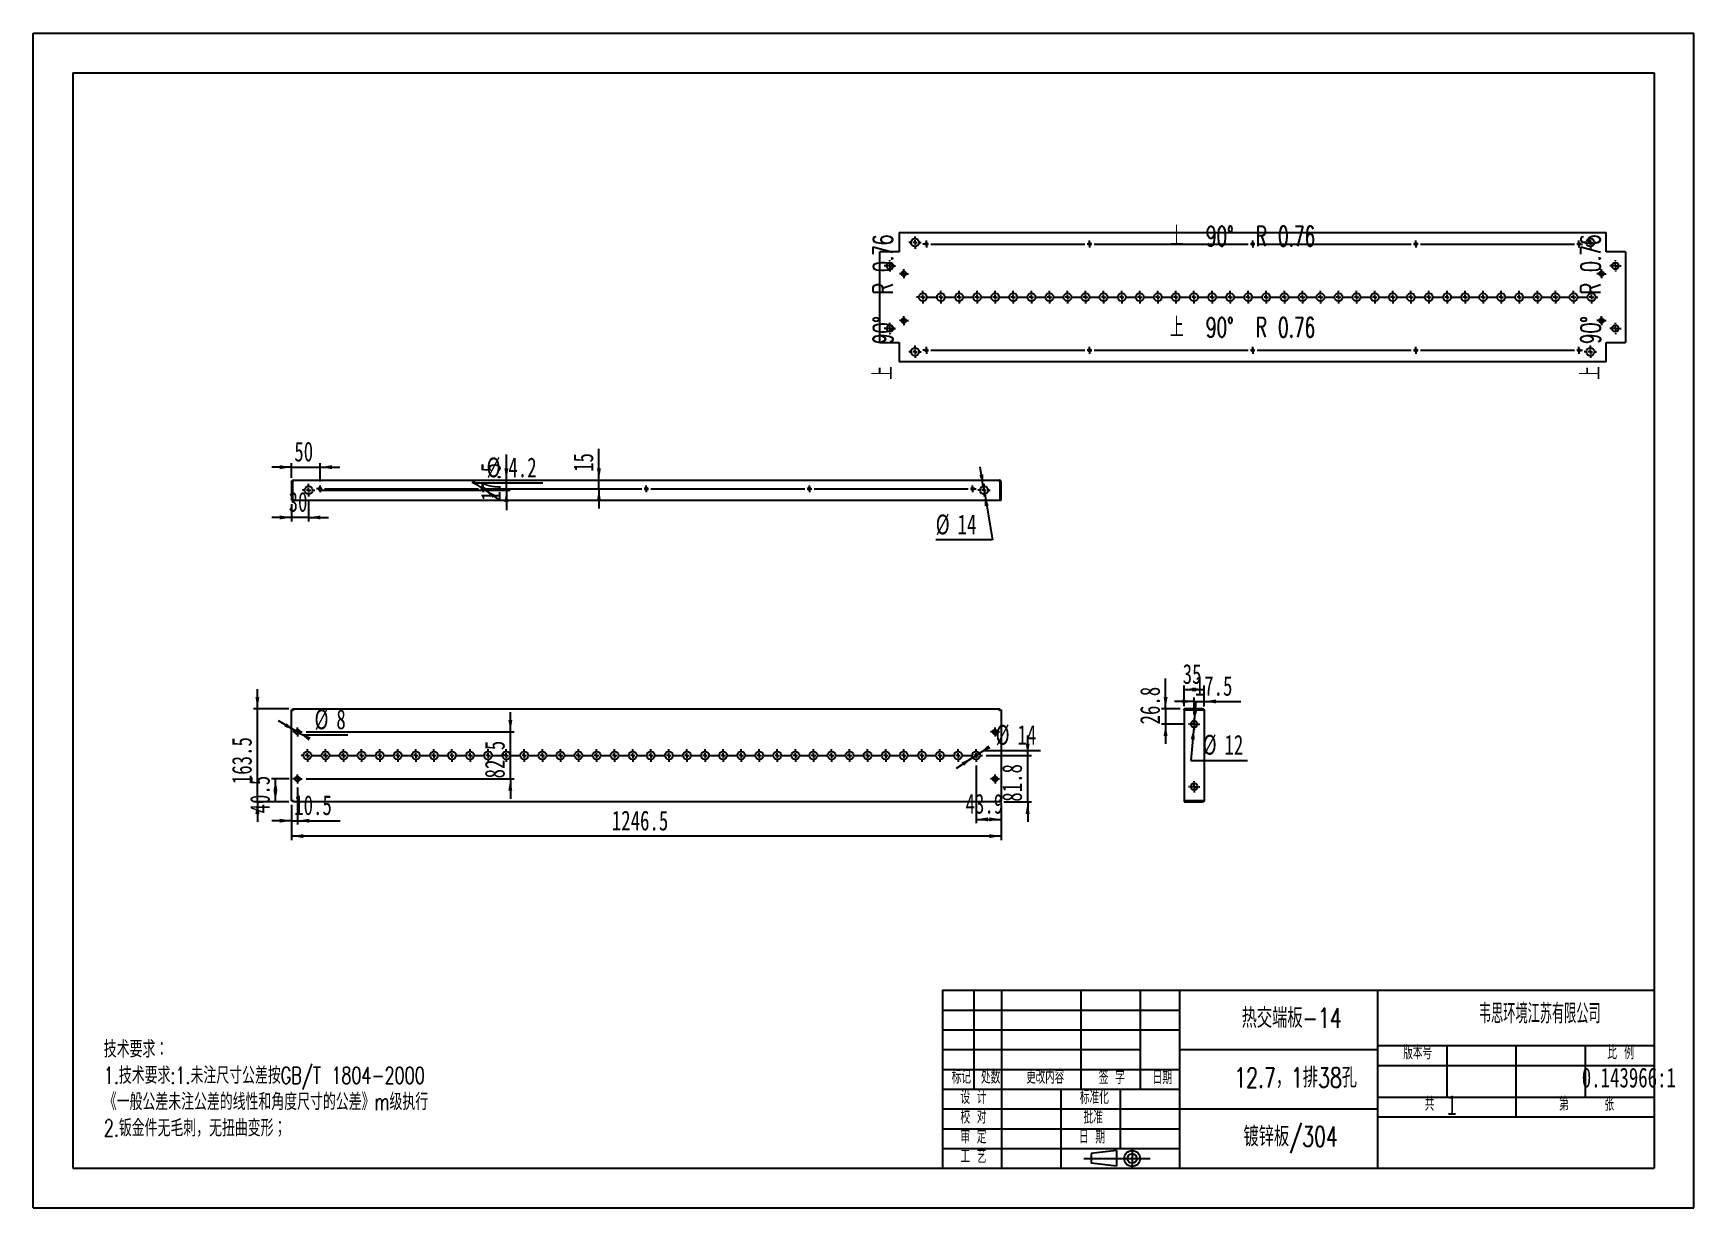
# Model space of a CAD drawing. Extents: x 0 to 2917, y 0 to 2063.
import ezdxf

# ---------------------------------------------------------------- set-up
doc = ezdxf.new("R2010")
doc.units = 0
doc.header["$LTSCALE"] = 6.946092
doc.layers.get('0').update_dxf_attribs({"linetype": 'CONTINUOUS'})
for name, color, linetype in [('粗实线', 7, 'CONTINUOUS'), ('细实线', 7, 'CONTINUOUS'), ('轮廓线层', 7, 'CONTINUOUS')]:
    doc.layers.add(name, color=color, linetype=linetype)
doc.styles.add('SLDTEXTSTYLE0', font='TXT', dxfattribs={"width": 0.7, "bigfont": 'bigfont'})
doc.styles.add('SLDTEXTSTYLE1', font='TXT', dxfattribs={"width": 0.56, "bigfont": 'bigfont'})
doc.styles.add('SLDTEXTSTYLE2', font='TXT', dxfattribs={"width": 0.49, "bigfont": 'bigfont'})
doc.styles.add('SLDTEXTSTYLE3', font='TXT', dxfattribs={"width": 0.54, "bigfont": 'bigfont'})
doc.styles.add('SLDTEXTSTYLE4', font='TXT', dxfattribs={"width": 0.63, "bigfont": 'bigfont'})
doc.styles.add('SLDTEXTSTYLE5', font='TXT', dxfattribs={"width": 0.586667, "bigfont": 'bigfont'})
doc.styles.add('SLDTEXTSTYLE6', font='TXT', dxfattribs={"width": 0.7})
doc.styles.add('SLDTEXTSTYLE7', font='TXT', dxfattribs={"width": 0.628571, "bigfont": 'bigfont'})
doc.dimstyles.new('SLDDIMSTYLE0', dxfattribs={"dimtxt": 34.730458, "dimasz": 20.838275, "dimexe": 0, "dimexo": 0.0625, "dimgap": 8.682615, "dimtad": 2, "dimdec": 1, "dimrnd": 1e-09, "dimzin": 12, "dimtxsty": 'SLDTEXTSTYLE6', "dimsah": 1, "dimcen": 0.09, "dimazin": 3, "dimtfac": 1, "dimtdec": 1, "dimtofl": 0, "dimtmove": 0, "dimatfit": 3, "dimtolj": 1, "dimtzin": 12})
doc.dimstyles.new('SLDDIMSTYLE1', dxfattribs={"dimtxt": 34.730458, "dimasz": 20.838275, "dimexe": 0, "dimexo": 0.0625, "dimgap": 8.682615, "dimtad": 2, "dimdec": 1, "dimrnd": 1e-09, "dimzin": 12, "dimtxsty": 'SLDTEXTSTYLE6', "dimsah": 1, "dimcen": 0.09, "dimazin": 3, "dimtfac": 1, "dimtdec": 1, "dimtmove": 0, "dimatfit": 3, "dimtolj": 1, "dimtzin": 12})
doc.dimstyles.new('SLDDIMSTYLE2', dxfattribs={"dimtxt": 34.730458, "dimasz": 20.838275, "dimexe": 0, "dimexo": 0.0625, "dimgap": 8.682615, "dimtad": 0, "dimtih": 1, "dimtoh": 1, "dimdec": 1, "dimrnd": 1e-09, "dimzin": 12, "dimtxsty": 'SLDTEXTSTYLE6', "dimsah": 1, "dimcen": 0, "dimazin": 3, "dimtfac": 1, "dimtdec": 1, "dimtmove": 0, "dimatfit": 3, "dimtolj": 1, "dimtzin": 12})

msp = doc.modelspace()

# ---------------------------------------------------------------- texts
at = {"color": 7, "linetype": 'CONTINUOUS', "char_height": 34.7305, "attachment_point": 2, "style": 'SLDTEXTSTYLE7'}
for insert in [(2124.74, 1723.89), (2124.74, 1563.81)]:
    msp.add_mtext('上  90°  R 0.76', dxfattribs=dict(at, insert=insert))
at = {"color": 7, "linetype": 'CONTINUOUS', "char_height": 34.7305, "attachment_point": 2, "rotation": 90, "style": 'SLDTEXTSTYLE7'}
for insert in [(1475.64, 1581.71), (2718.72, 1581.71)]:
    msp.add_mtext('上  90°  R 0.76', dxfattribs=dict(at, insert=insert))
at = {"layer": '细实线', "color": 7, "char_height": 34.73}
for s, insert, attachment_point, style in [('热交端板-14', (2210.94, 350.86), 2, 'SLDTEXTSTYLE0'), ('韦思环境江苏有限公司', (2646.84, 358.47), 2, 'SLDTEXTSTYLE1'), ('12.7，1排38孔', (2217.86, 246.05), 2, 'SLDTEXTSTYLE0'), ('0.143966:1', (2803.28, 246.05), 2, 'SLDTEXTSTYLE6'), ('1', (2484, 197.81), 1, 'SLDTEXTSTYLE6'), ('1', (2484, 197.81), 1, 'SLDTEXTSTYLE6'), ('镀锌板/304', (2209.1, 142.51), 2, 'SLDTEXTSTYLE0')]:
    msp.add_mtext(s, dxfattribs=dict(at, insert=insert, attachment_point=attachment_point, style=style))
at = {"layer": '细实线', "attachment_point": 2}
for s, insert, char_height, style in [('版本号', (2432.25, 285.09), 24.311, 'SLDTEXTSTYLE4'), ('比 例', (2788.89, 285.09), 24.311, 'SLDTEXTSTYLE5'), ('标记', (1630.57, 242.19), 24.311, 'SLDTEXTSTYLE1'), ('处数', (1681.98, 242.19), 24.311, 'SLDTEXTSTYLE1'), ('更改内容', (1777.94, 242.19), 24.311, 'SLDTEXTSTYLE2'), ('签 字', (1894.92, 241.44), 24.311, 'SLDTEXTSTYLE3'), ('日期', (1983.76, 241.44), 24.311, 'SLDTEXTSTYLE1'), ('设 计', (1651.81, 206.71), 24.311, 'SLDTEXTSTYLE3'), ('标准化', (1864.26, 206.71), 24.311, 'SLDTEXTSTYLE1'), ('共', (2453.09, 194.6), 24.31, 'SLDTEXTSTYLE4'), ('第', (2689.43, 194.6), 24.31, 'SLDTEXTSTYLE4'), ('张', (2768.97, 194.6), 24.31, 'SLDTEXTSTYLE4'), ('张', (2768.97, 194.6), 24.31, 'SLDTEXTSTYLE4'), ('校 对', (1651.81, 172.14), 24.311, 'SLDTEXTSTYLE3'), ('批准', (1862.2, 172.14), 24.311, 'SLDTEXTSTYLE1'), ('审 定', (1651.81, 137.25), 24.311, 'SLDTEXTSTYLE3'), ('日 期', (1860.19, 137.25), 24.311, 'SLDTEXTSTYLE3'), ('工 艺', (1651.81, 102.52), 24.311, 'SLDTEXTSTYLE3')]:
    msp.add_mtext(s, dxfattribs=dict(at, insert=insert, char_height=char_height, style=style))

# ---------------------------------------------------------------- blocks, each defined once
blk = doc.blocks.new('块6')
at = {"color": 7, "linetype": 'CONTINUOUS'}
for p, q in [((883.9, 1078.4), (828.4, 1071.5)), ((828.4, 1071.5), (828.4, 1050.6)), ((883.9, 1078.4), (883.9, 1043.7)), ((883.9, 1043.7), (828.4, 1050.6))]:
    blk.add_line(p, q, dxfattribs=at)
at = {"layer": '轮廓线层', "color": 7}
for p, q in [((812.6, 1060.8), (957.9, 1060.8)), ((918.4, 1081.4), (918.4, 1040.3))]:
    blk.add_line(p, q, dxfattribs=at)
for radius in [17.4, 10.4]:
    blk.add_circle((918.4, 1060.8), radius, dxfattribs=at)
blk = doc.blocks.new('SW_NOTE_0')
at = {"layer": '细实线', "color": 0, "attachment_point": 1, "style": 'SLDTEXTSTYLE0'}
for s, insert, char_height in [('技术要求：', (0, 37.9), 29.41), ('1.技术要求:1.未注尺寸公差按GB/T 1804-2000', (0, -8.2), 29.405), ('《一般公差未注公差的线性和角度尺寸的公差》m级执行', (0, -54.4), 29.405), ('2.钣金件无毛刺，无扭曲变形；', (0, -100.6), 29.405)]:
    blk.add_mtext(s, dxfattribs=dict(at, insert=insert, char_height=char_height))
blk = doc.blocks.new('_D')
at = {"layer": '细实线'}
for p, q in [((453.9, 707.8), (453.9, 645.8)), ((1700.4, 707.8), (1700.4, 645.8)), ((1700.4, 652.8), (453.9, 652.8))]:
    blk.add_line(p, q, dxfattribs=at)
for points in [[(453.9, 652.8), (474.7, 649.3), (474.7, 656.2)], [(1700.4, 652.8), (1679.6, 656.2), (1679.6, 649.3)]]:
    blk.add_solid(points, dxfattribs=at)
at = {"layer": '细实线', "insert": (1016.5, 697.5), "char_height": 34.73, "attachment_point": 1, "style": 'SLDTEXTSTYLE6'}
blk.add_mtext('1246.5', dxfattribs=at)
blk = doc.blocks.new('_D_1')
at = {"layer": '细实线'}
for p, q in [((393.9, 876.3), (393.9, 911)), ((448.9, 876.3), (386.9, 876.3)), ((393.9, 712.8), (393.9, 876.3)), ((448.9, 712.8), (386.9, 712.8)), ((393.9, 712.8), (393.9, 678))]:
    blk.add_line(p, q, dxfattribs=at)
for points in [[(393.9, 876.3), (397.4, 897.1), (390.4, 897.1)], [(393.9, 712.8), (390.4, 691.9), (397.4, 691.9)]]:
    blk.add_solid(points, dxfattribs=at)
at = {"layer": '细实线', "insert": (349.1, 744), "char_height": 34.73, "attachment_point": 1, "rotation": 90, "style": 'SLDTEXTSTYLE6'}
blk.add_mtext('163.5', dxfattribs=at)
blk = doc.blocks.new('_D_2')
at = {"layer": '细实线'}
for p, q in [((1656.5, 776.6), (1656.5, 675.3)), ((1700.4, 707.8), (1700.4, 675.3)), ((1656.5, 682.2), (1700.4, 682.2))]:
    blk.add_line(p, q, dxfattribs=at)
for points in [[(1656.5, 682.2), (1677.3, 678.7), (1677.3, 685.7)], [(1700.4, 682.2), (1679.6, 685.7), (1679.6, 678.7)]]:
    blk.add_solid(points, dxfattribs=at)
at = {"layer": '细实线', "insert": (1638, 727), "char_height": 34.73, "attachment_point": 1, "style": 'SLDTEXTSTYLE6'}
blk.add_mtext('43.9', dxfattribs=at)
blk = doc.blocks.new('_D_3')
at = {"layer": '细实线'}
for p, q in [((1747.1, 794.5), (1747.1, 829.3)), ((1674.4, 794.5), (1754, 794.5)), ((1747.1, 712.8), (1747.1, 794.5)), ((1705.4, 712.8), (1754, 712.8)), ((1747.1, 712.8), (1747.1, 678))]:
    blk.add_line(p, q, dxfattribs=at)
for points in [[(1747.1, 794.5), (1750.6, 815.4), (1743.6, 815.4)], [(1747.1, 712.8), (1743.6, 691.9), (1750.6, 691.9)]]:
    blk.add_solid(points, dxfattribs=at)
at = {"layer": '细实线', "insert": (1702.3, 713.2), "char_height": 34.73, "attachment_point": 1, "rotation": 90, "style": 'SLDTEXTSTYLE6'}
blk.add_mtext('81.8', dxfattribs=at)
blk = doc.blocks.new('_D_4')
at = {"layer": '细实线'}
for p, q in [((1650.6, 790.7), (1621.5, 771.8)), ((1650.6, 790.7), (1662.4, 798.3)), ((1662.4, 798.3), (1669.9, 803.3)), ((1669.9, 803.3), (1769.6, 803.3))]:
    blk.add_line(p, q, dxfattribs=at)
for points in [[(1650.6, 790.7), (1631.3, 782.2), (1635.1, 776.4)], [(1662.4, 798.3), (1681.7, 806.8), (1677.9, 812.6)]]:
    blk.add_solid(points, dxfattribs=at)
at = {"layer": '细实线', "char_height": 34.73, "attachment_point": 1, "style": 'SLDTEXTSTYLE6'}
for s, insert in [('%%c', (1690.8, 848)), ('14', (1729.2, 848))]:
    blk.add_mtext(s, dxfattribs=dict(at, insert=insert))
blk = doc.blocks.new('_D_5')
at = {"layer": '细实线'}
for p, q in [((838.3, 835.8), (838.3, 870.5)), ((479.3, 835.8), (845.2, 835.8)), ((838.3, 753.3), (838.3, 835.8)), ((479.3, 753.3), (845.2, 753.3)), ((838.3, 753.3), (838.3, 718.5))]:
    blk.add_line(p, q, dxfattribs=at)
for points in [[(838.3, 835.8), (841.7, 856.6), (834.8, 856.6)], [(838.3, 753.3), (834.8, 732.4), (841.7, 732.4)]]:
    blk.add_solid(points, dxfattribs=at)
at = {"layer": '细实线', "insert": (793.5, 754.1), "char_height": 34.73, "attachment_point": 1, "rotation": 90, "style": 'SLDTEXTSTYLE6'}
blk.add_mtext('82.5', dxfattribs=at)
blk = doc.blocks.new('_D_6')
at = {"layer": '细实线'}
for p, q in [((449.4, 753.3), (418.6, 753.3)), ((425.5, 712.8), (425.5, 753.3)), ((448.9, 712.8), (418.6, 712.8))]:
    blk.add_line(p, q, dxfattribs=at)
for points in [[(425.5, 753.3), (422.1, 732.4), (429, 732.4)], [(425.5, 712.8), (429, 733.6), (422.1, 733.6)]]:
    blk.add_solid(points, dxfattribs=at)
at = {"layer": '细实线', "insert": (380.8, 692.6), "char_height": 34.73, "attachment_point": 1, "rotation": 90, "style": 'SLDTEXTSTYLE6'}
blk.add_mtext('40.5', dxfattribs=at)
blk = doc.blocks.new('_D_7')
at = {"layer": '细实线'}
for p, q in [((464.4, 738.3), (464.4, 672.9)), ((453.9, 707.8), (453.9, 672.9)), ((453.9, 679.9), (419.2, 679.9)), ((453.9, 679.9), (464.4, 679.9)), ((464.4, 679.9), (539.3, 679.9))]:
    blk.add_line(p, q, dxfattribs=at)
for points in [[(453.9, 679.9), (433.1, 683.3), (433.1, 676.4)], [(464.4, 679.9), (485.2, 676.4), (485.2, 683.3)]]:
    blk.add_solid(points, dxfattribs=at)
at = {"layer": '细实线', "insert": (458.5, 724.6), "char_height": 34.73, "attachment_point": 1, "style": 'SLDTEXTSTYLE6'}
blk.add_mtext('10.5', dxfattribs=at)
blk = doc.blocks.new('_D_8')
at = {"layer": '细实线'}
for p, q in [((460.9, 837.8), (430.9, 855.2)), ((460.9, 837.8), (467.9, 833.8)), ((467.9, 833.8), (473.4, 830.5)), ((473.4, 830.5), (552.8, 830.5))]:
    blk.add_line(p, q, dxfattribs=at)
for points in [[(460.9, 837.8), (444.6, 851.2), (441.2, 845.2)], [(467.9, 833.8), (484.1, 820.3), (487.6, 826.3)]]:
    blk.add_solid(points, dxfattribs=at)
at = {"layer": '细实线', "attachment_point": 1, "style": 'SLDTEXTSTYLE6'}
for s, insert, char_height in [('%%c', (494.2, 875.3), 34.73), ('8', (532.6, 875.3), 34.7)]:
    blk.add_mtext(s, dxfattribs=dict(at, insert=insert, char_height=char_height))
blk = doc.blocks.new('SW_CENTERMARKSYMBOL_0')
at = {"layer": '细实线', "color": 0}
for p, q in [((-1151, 0), (-1154, 0)), ((-1143, 0), (-1147, 0)), ((-1143, 8), (-1143, 11)), ((-1143, 0), (-1143, 4)), ((-1143, 0), (-1143, -4)), ((-1143, 0), (-1139, 0)), ((-1135, 0), (-1119.25, 0)), ((-1111.25, 0), (-1115.25, 0)), ((-1111.25, 8), (-1111.25, 11)), ((-1111.25, 0), (-1111.25, 4)), ((-1111.25, 0), (-1111.25, -4)), ((-1111.25, 0), (-1107.25, 0)), ((-1103.25, 0), (-1087.5, 0)), ((-1079.5, 0), (-1083.5, 0)), ((-1079.5, 8), (-1079.5, 11)), ((-1079.5, 0), (-1079.5, 4)), ((-1079.5, 0), (-1079.5, -4)), ((-1079.5, 0), (-1075.5, 0)), ((-1071.5, 0), (-1055.75, 0)), ((-1047.75, 0), (-1051.75, 0)), ((-1047.75, 8), (-1047.75, 11)), ((-1047.75, 0), (-1047.75, 4)), ((-1047.75, 0), (-1047.75, -4)), ((-1047.75, 0), (-1043.75, 0)), ((-1039.75, 0), (-1024, 0)), ((-1016, 0), (-1020, 0)), ((-1016, 8), (-1016, 11)), ((-1016, 0), (-1016, 4)), ((-1016, 0), (-1016, -4)), ((-1016, 0), (-1012, 0)), ((-1008, 0), (-992.25, 0)), ((-984.25, 0), (-988.25, 0)), ((-984.25, 8), (-984.25, 11)), ((-984.25, 0), (-984.25, 4)), ((-984.25, 0), (-984.25, -4)), ((-984.25, 0), (-980.25, 0)), ((-976.25, 0), (-960.5, 0)), ((-952.5, 0), (-956.5, 0)), ((-952.5, 8), (-952.5, 11)), ((-952.5, 0), (-952.5, 4)), ((-952.5, 0), (-952.5, -4)), ((-952.5, 0), (-948.5, 0)), ((-944.5, 0), (-928.75, 0)), ((-920.75, 0), (-924.75, 0)), ((-920.75, 8), (-920.75, 11)), ((-920.75, 0), (-920.75, 4)), ((-920.75, 0), (-920.75, -4)), ((-920.75, 0), (-916.75, 0)), ((-912.75, 0), (-897, 0)), ((-889, 0), (-893, 0)), ((-889, 8), (-889, 11)), ((-889, 0), (-889, 4)), ((-889, 0), (-889, -4)), ((-889, 0), (-885, 0)), ((-881, 0), (-865.25, 0)), ((-857.25, 0), (-861.25, 0)), ((-857.25, 8), (-857.25, 11)), ((-857.25, 0), (-857.25, 4)), ((-857.25, 0), (-857.25, -4)), ((-857.25, 0), (-853.25, 0)), ((-849.25, 0), (-833.5, 0)), ((-825.5, 0), (-829.5, 0)), ((-825.5, 8), (-825.5, 11)), ((-825.5, 0), (-825.5, 4)), ((-825.5, 0), (-825.5, -4)), ((-825.5, 0), (-821.5, 0)), ((-817.5, 0), (-801.75, 0)), ((-793.75, 0), (-797.75, 0)), ((-793.75, 8), (-793.75, 11)), ((-793.75, 0), (-793.75, 4)), ((-793.75, 0), (-793.75, -4)), ((-793.75, 0), (-789.75, 0)), ((-785.75, 0), (-770, 0)), ((-762, 0), (-766, 0)), ((-762, 8), (-762, 11)), ((-762, 0), (-762, 4)), ((-762, 0), (-762, -4)), ((-762, 0), (-758, 0)), ((-754, 0), (-738.25, 0)), ((-730.25, 0), (-734.25, 0)), ((-730.25, 8), (-730.25, 11)), ((-730.25, 0), (-730.25, 4)), ((-730.25, 0), (-730.25, -4)), ((-730.25, 0), (-726.25, 0)), ((-722.25, 0), (-706.5, 0)), ((-698.5, 0), (-702.5, 0)), ((-698.5, 8), (-698.5, 11)), ((-698.5, 0), (-698.5, 4)), ((-698.5, 0), (-698.5, -4)), ((-698.5, 0), (-694.5, 0)), ((-690.5, 0), (-674.75, 0)), ((-666.75, 0), (-670.75, 0)), ((-666.75, 8), (-666.75, 11)), ((-666.75, 0), (-666.75, 4)), ((-666.75, 0), (-666.75, -4)), ((-666.75, 0), (-662.75, 0)), ((-658.75, 0), (-643, 0)), ((-635, 0), (-639, 0)), ((-635, 8), (-635, 11)), ((-635, 0), (-635, 4)), ((-635, 0), (-635, -4)), ((-635, 0), (-631, 0)), ((-627, 0), (-611.25, 0)), ((-603.25, 0), (-607.25, 0)), ((-603.25, 8), (-603.25, 11)), ((-603.25, 0), (-603.25, 4)), ((-603.25, 0), (-603.25, -4)), ((-603.25, 0), (-599.25, 0)), ((-595.25, 0), (-579.5, 0)), ((-571.5, 0), (-575.5, 0)), ((-571.5, 8), (-571.5, 11)), ((-571.5, 0), (-571.5, 4)), ((-571.5, 0), (-571.5, -4)), ((-571.5, 0), (-567.5, 0)), ((-563.5, 0), (-547.75, 0)), ((-539.75, 0), (-543.75, 0)), ((-539.75, 8), (-539.75, 11)), ((-539.75, 0), (-539.75, 4)), ((-539.75, 0), (-539.75, -4)), ((-539.75, 0), (-535.75, 0)), ((-531.75, 0), (-516, 0)), ((-508, 0), (-512, 0)), ((-508, 8), (-508, 11)), ((-508, 0), (-508, 4)), ((-508, 0), (-508, -4)), ((-508, 0), (-504, 0)), ((-500, 0), (-484.25, 0)), ((-476.25, 0), (-480.25, 0)), ((-476.25, 8), (-476.25, 11)), ((-476.25, 0), (-476.25, 4)), ((-476.25, 0), (-476.25, -4)), ((-476.25, 0), (-472.25, 0)), ((-468.25, 0), (-452.5, 0)), ((-444.5, 0), (-448.5, 0)), ((-444.5, 8), (-444.5, 11)), ((-444.5, 0), (-444.5, 4)), ((-444.5, 0), (-444.5, -4)), ((-444.5, 0), (-440.5, 0)), ((-436.5, 0), (-420.75, 0)), ((-412.75, 0), (-416.75, 0)), ((-412.75, 8), (-412.75, 11)), ((-412.75, 0), (-412.75, 4)), ((-412.75, 0), (-412.75, -4)), ((-412.75, 0), (-408.75, 0)), ((-404.75, 0), (-389, 0)), ((-381, 0), (-385, 0)), ((-381, 8), (-381, 11)), ((-381, 0), (-381, 4)), ((-381, 0), (-381, -4)), ((-381, 0), (-377, 0)), ((-373, 0), (-357.25, 0)), ((-349.25, 0), (-353.25, 0)), ((-349.25, 8), (-349.25, 11)), ((-349.25, 0), (-349.25, 4)), ((-349.25, 0), (-349.25, -4)), ((-349.25, 0), (-345.25, 0)), ((-341.25, 0), (-325.5, 0)), ((-317.5, 0), (-321.5, 0)), ((-317.5, 8), (-317.5, 11)), ((-317.5, 0), (-317.5, 4)), ((-317.5, 0), (-317.5, -4)), ((-317.5, 0), (-313.5, 0)), ((-309.5, 0), (-293.75, 0)), ((-285.75, 0), (-289.75, 0)), ((-285.75, 8), (-285.75, 11)), ((-285.75, 0), (-285.75, 4)), ((-285.75, 0), (-285.75, -4)), ((-285.75, 0), (-281.75, 0)), ((-277.75, 0), (-262, 0)), ((-254, 0), (-258, 0)), ((-254, 8), (-254, 11)), ((-254, 0), (-254, 4)), ((-254, 0), (-254, -4)), ((-254, 0), (-250, 0)), ((-246, 0), (-230.25, 0)), ((-222.25, 0), (-226.25, 0)), ((-222.25, 8), (-222.25, 11)), ((-222.25, 0), (-222.25, 4)), ((-222.25, 0), (-222.25, -4)), ((-222.25, 0), (-218.25, 0)), ((-214.25, 0), (-198.5, 0)), ((-190.5, 0), (-194.5, 0)), ((-190.5, 8), (-190.5, 11)), ((-190.5, 0), (-190.5, 4)), ((-190.5, 0), (-190.5, -4)), ((-190.5, 0), (-186.5, 0)), ((-182.5, 0), (-166.75, 0)), ((-158.75, 0), (-162.75, 0)), ((-158.75, 8), (-158.75, 11)), ((-158.75, 0), (-158.75, 4)), ((-158.75, 0), (-158.75, -4)), ((-158.75, 0), (-154.75, 0)), ((-150.75, 0), (-135, 0)), ((-127, 0), (-131, 0)), ((-127, 8), (-127, 11)), ((-127, 0), (-127, 4)), ((-127, 0), (-127, -4)), ((-127, 0), (-123, 0)), ((-119, 0), (-103.25, 0)), ((-95.25, 0), (-99.25, 0)), ((-95.25, 8), (-95.25, 11)), ((-95.25, 0), (-95.25, 4)), ((-95.25, 0), (-95.25, -4)), ((-95.25, 0), (-91.25, 0)), ((-87.25, 0), (-71.5, 0)), ((-63.5, 0), (-67.5, 0)), ((-63.5, 8), (-63.5, 11)), ((-63.5, 0), (-63.5, 4)), ((-63.5, 0), (-63.5, -4)), ((-63.5, 0), (-59.5, 0)), ((-55.5, 0), (-39.75, 0)), ((-31.75, 0), (-35.75, 0)), ((-31.75, 8), (-31.75, 11)), ((-31.75, 0), (-31.75, 4)), ((-31.75, 0), (-31.75, -4)), ((-31.75, 0), (-27.75, 0)), ((-23.75, 0), (-8, 0)), ((0, 0), (-4, 0)), ((0, 8), (0, 11)), ((0, 0), (0, 4)), ((0, 0), (0, -4)), ((0, 0), (4, 0)), ((8, 0), (23.75, 0)), ((31.75, 0), (27.75, 0)), ((31.75, 8), (31.75, 11)), ((31.75, 0), (31.75, 4)), ((31.75, 0), (31.75, -4)), ((31.75, 0), (35.75, 0)), ((39.75, 0), (42.75, 0)), ((-1143, -8), (-1143, -11)), ((-1111.25, -8), (-1111.25, -11)), ((-1079.5, -8), (-1079.5, -11)), ((-1047.75, -8), (-1047.75, -11)), ((-1016, -8), (-1016, -11)), ((-984.25, -8), (-984.25, -11)), ((-952.5, -8), (-952.5, -11)), ((-920.75, -8), (-920.75, -11)), ((-889, -8), (-889, -11)), ((-857.25, -8), (-857.25, -11)), ((-825.5, -8), (-825.5, -11)), ((-793.75, -8), (-793.75, -11)), ((-762, -8), (-762, -11)), ((-730.25, -8), (-730.25, -11)), ((-698.5, -8), (-698.5, -11)), ((-666.75, -8), (-666.75, -11)), ((-635, -8), (-635, -11)), ((-603.25, -8), (-603.25, -11)), ((-571.5, -8), (-571.5, -11)), ((-539.75, -8), (-539.75, -11)), ((-508, -8), (-508, -11)), ((-476.25, -8), (-476.25, -11)), ((-444.5, -8), (-444.5, -11)), ((-412.75, -8), (-412.75, -11)), ((-381, -8), (-381, -11)), ((-349.25, -8), (-349.25, -11)), ((-317.5, -8), (-317.5, -11)), ((-285.75, -8), (-285.75, -11)), ((-254, -8), (-254, -11)), ((-222.25, -8), (-222.25, -11)), ((-190.5, -8), (-190.5, -11)), ((-158.75, -8), (-158.75, -11)), ((-127, -8), (-127, -11)), ((-95.25, -8), (-95.25, -11)), ((-63.5, -8), (-63.5, -11)), ((-31.75, -8), (-31.75, -11)), ((0, -8), (0, -11)), ((31.75, -8), (31.75, -11))]:
    blk.add_line(p, q, dxfattribs=at)
blk = doc.blocks.new('SW_CENTERMARKSYMBOL_1')
at = {"layer": '细实线', "color": 0}
for p, q in [((-4, 0), (-8, 0)), ((0, 0), (-4, 0)), ((0, 4), (0, 8)), ((0, 0), (0, 4)), ((0, 0), (0, -4)), ((0, 0), (4, 0)), ((4, 0), (8, 0)), ((0, -4), (0, -8))]:
    blk.add_line(p, q, dxfattribs=at)
blk = doc.blocks.new('SW_CENTERMARKSYMBOL_2')
at = {"layer": '细实线', "color": 0}
for p, q in [((-4, 0), (-8, 0)), ((0, 0), (-4, 0)), ((0, 4), (0, 8)), ((0, 0), (0, 4)), ((0, 0), (0, -4)), ((0, 0), (4, 0)), ((4, 0), (8, 0)), ((0, -4), (0, -8))]:
    blk.add_line(p, q, dxfattribs=at)
blk = doc.blocks.new('SW_CENTERMARKSYMBOL_3')
at = {"layer": '细实线', "color": 0}
for p, q in [((-4, 0), (-8, 0)), ((0, 0), (-4, 0)), ((0, 4), (0, 8)), ((0, 0), (0, 4)), ((0, 0), (0, -4)), ((0, 0), (4, 0)), ((4, 0), (8, 0)), ((0, -4), (0, -8))]:
    blk.add_line(p, q, dxfattribs=at)
blk = doc.blocks.new('SW_CENTERMARKSYMBOL_4')
at = {"layer": '细实线', "color": 0}
for p, q in [((-4, 0), (-8, 0)), ((0, 0), (-4, 0)), ((0, 4), (0, 8)), ((0, 0), (0, 4)), ((0, 0), (0, -4)), ((0, 0), (4, 0)), ((4, 0), (8, 0)), ((0, -4), (0, -8))]:
    blk.add_line(p, q, dxfattribs=at)
blk = doc.blocks.new('_D_9')
at = {"layer": '细实线'}
for p, q in [((2022.1, 881.2), (2022.1, 917.2)), ((2022.1, 910.3), (2057.1, 910.3)), ((2057.1, 880.6), (2057.1, 917.2))]:
    blk.add_line(p, q, dxfattribs=at)
for points in [[(2022.1, 910.3), (2042.9, 906.8), (2042.9, 913.7)], [(2057.1, 910.3), (2036.3, 913.7), (2036.3, 906.8)]]:
    blk.add_solid(points, dxfattribs=at)
at = {"layer": '细实线', "insert": (2019.4, 955), "char_height": 34.73, "attachment_point": 1, "style": 'SLDTEXTSTYLE6'}
blk.add_mtext('35', dxfattribs=at)
blk = doc.blocks.new('_D_10')
at = {"layer": '细实线'}
for p, q in [((2039.6, 889.3), (2004.9, 889.3)), ((2039.6, 866.4), (2039.6, 896.3)), ((2039.6, 889.3), (2057.1, 889.3)), ((2057.1, 880.6), (2057.1, 896.3)), ((2057.1, 889.3), (2121.5, 889.3))]:
    blk.add_line(p, q, dxfattribs=at)
for points in [[(2039.6, 889.3), (2018.8, 892.8), (2018.8, 885.9)], [(2057.1, 889.3), (2077.9, 885.9), (2077.9, 892.8)]]:
    blk.add_solid(points, dxfattribs=at)
at = {"layer": '细实线', "insert": (2040.7, 934.1), "char_height": 34.73, "attachment_point": 1, "style": 'SLDTEXTSTYLE6'}
blk.add_mtext('17.5', dxfattribs=at)
blk = doc.blocks.new('_D_11')
at = {"layer": '细实线'}
for p, q in [((1989.4, 876.3), (1989.4, 929.8)), ((2015.2, 876.3), (1982.5, 876.3)), ((1989.4, 876.3), (1989.4, 849.5)), ((2022.7, 849.5), (1982.5, 849.5)), ((1989.4, 849.5), (1989.4, 814.7))]:
    blk.add_line(p, q, dxfattribs=at)
for points in [[(1989.4, 876.3), (1992.9, 897.1), (1985.9, 897.1)], [(1989.4, 849.5), (1985.9, 828.6), (1992.9, 828.6)]]:
    blk.add_solid(points, dxfattribs=at)
at = {"layer": '细实线', "insert": (1944.6, 848.9), "char_height": 34.73, "attachment_point": 1, "rotation": 90, "style": 'SLDTEXTSTYLE6'}
blk.add_mtext('26.8', dxfattribs=at)
blk = doc.blocks.new('_D_12')
at = {"layer": '细实线'}
for p, q in [((2040.2, 855.4), (2043.4, 890)), ((2040.2, 855.4), (2039, 843.5)), ((2039, 843.5), (2033.7, 785.8)), ((2033.7, 785.8), (2133.3, 785.8))]:
    blk.add_line(p, q, dxfattribs=at)
for points in [[(2040.2, 855.4), (2045.6, 875.9), (2038.6, 876.5)], [(2039, 843.5), (2033.7, 823.1), (2040.6, 822.4)]]:
    blk.add_solid(points, dxfattribs=at)
at = {"layer": '细实线', "char_height": 34.73, "attachment_point": 1, "style": 'SLDTEXTSTYLE6'}
for s, insert in [('%%c', (2054.5, 830.6)), ('12', (2092.9, 830.6))]:
    blk.add_mtext(s, dxfattribs=dict(at, insert=insert))
blk = doc.blocks.new('SW_CENTERMARKSYMBOL_5')
at = {"layer": '细实线', "color": 0}
for p, q in [((-8, 0), (-10, 0)), ((0, 0), (-4, 0)), ((0, 8), (0, 10)), ((0, 0), (0, 4)), ((0, 0), (0, -4)), ((0, 0), (4, 0)), ((8, 0), (10, 0)), ((0, -8), (0, -10))]:
    blk.add_line(p, q, dxfattribs=at)
blk = doc.blocks.new('SW_CENTERMARKSYMBOL_6')
at = {"layer": '细实线', "color": 0}
for p, q in [((-8, 0), (-10, 0)), ((0, 0), (-4, 0)), ((0, 8), (0, 10)), ((0, 0), (0, 4)), ((0, 0), (0, -4)), ((0, 0), (4, 0)), ((8, 0), (10, 0)), ((0, -8), (0, -10))]:
    blk.add_line(p, q, dxfattribs=at)
blk = doc.blocks.new('_D_13')
at = {"layer": '细实线'}
for p, q in [((453.9, 1300.8), (419.2, 1300.8)), ((453.9, 1282), (453.9, 1307.8)), ((453.9, 1300.8), (503.9, 1300.8)), ((503.9, 1275.8), (503.9, 1307.8)), ((503.9, 1300.8), (538.6, 1300.8))]:
    blk.add_line(p, q, dxfattribs=at)
for points in [[(453.9, 1300.8), (433.1, 1304.3), (433.1, 1297.3)], [(503.9, 1300.8), (524.7, 1297.3), (524.7, 1304.3)]]:
    blk.add_solid(points, dxfattribs=at)
at = {"layer": '细实线', "insert": (458.7, 1345.6), "char_height": 34.73, "attachment_point": 1, "style": 'SLDTEXTSTYLE6'}
blk.add_mtext('50', dxfattribs=at)
blk = doc.blocks.new('_D_14')
at = {"layer": '细实线'}
for p, q in [((453.9, 1235.8), (453.9, 1205.6)), ((483.9, 1242.3), (483.9, 1205.6)), ((453.9, 1212.5), (419.2, 1212.5)), ((483.9, 1212.5), (453.9, 1212.5)), ((483.9, 1212.5), (518.6, 1212.5))]:
    blk.add_line(p, q, dxfattribs=at)
for points in [[(453.9, 1212.5), (433.1, 1216), (433.1, 1209)], [(483.9, 1212.5), (504.7, 1209), (504.7, 1216)]]:
    blk.add_solid(points, dxfattribs=at)
at = {"layer": '细实线', "insert": (448.7, 1257.3), "char_height": 34.73, "attachment_point": 1, "style": 'SLDTEXTSTYLE6'}
blk.add_mtext('30', dxfattribs=at)
blk = doc.blocks.new('_D_15')
at = {"layer": '细实线'}
for p, q in [((993.9, 1277.8), (993.9, 1332.9)), ((791.4, 1262.8), (1000.8, 1262.8)), ((993.9, 1262.8), (993.9, 1277.8)), ((993.9, 1262.8), (993.9, 1228))]:
    blk.add_line(p, q, dxfattribs=at)
for points in [[(993.9, 1277.8), (997.3, 1298.6), (990.4, 1298.6)], [(993.9, 1262.8), (990.4, 1241.9), (997.3, 1241.9)]]:
    blk.add_solid(points, dxfattribs=at)
at = {"layer": '细实线', "insert": (949.1, 1292.5), "char_height": 34.73, "attachment_point": 1, "rotation": 90, "style": 'SLDTEXTSTYLE6'}
blk.add_mtext('15', dxfattribs=at)
blk = doc.blocks.new('_D_16')
at = {"layer": '细实线'}
for p, q in [((831.3, 1277.8), (831.3, 1322.8)), ((501.8, 1260.3), (838.2, 1260.3)), ((831.3, 1260.3), (831.3, 1277.8)), ((831.3, 1260.3), (831.3, 1225.5))]:
    blk.add_line(p, q, dxfattribs=at)
for points in [[(831.3, 1277.8), (834.7, 1298.6), (827.8, 1298.6)], [(831.3, 1260.3), (827.8, 1239.4), (834.7, 1239.4)]]:
    blk.add_solid(points, dxfattribs=at)
at = {"layer": '细实线', "insert": (786.5, 1242), "char_height": 34.73, "attachment_point": 1, "rotation": 90, "style": 'SLDTEXTSTYLE6'}
blk.add_mtext('17.5', dxfattribs=at)
blk = doc.blocks.new('_D_17')
at = {"layer": '细实线'}
for p, q in [((1669.2, 1267.2), (1663.4, 1301.4)), ((1669.2, 1267.2), (1671.6, 1253.4)), ((1671.6, 1253.4), (1685.1, 1172.9)), ((1685.1, 1172.9), (1585.5, 1172.9))]:
    blk.add_line(p, q, dxfattribs=at)
for points in [[(1669.2, 1267.2), (1669.2, 1288.3), (1662.3, 1287.1)], [(1671.6, 1253.4), (1671.6, 1232.2), (1678.4, 1233.4)]]:
    blk.add_solid(points, dxfattribs=at)
at = {"layer": '细实线', "char_height": 34.73, "attachment_point": 1, "style": 'SLDTEXTSTYLE6'}
for s, insert in [('%%c', (1585.5, 1217.6)), ('14', (1623.9, 1217.6))]:
    blk.add_mtext(s, dxfattribs=dict(at, insert=insert))
blk = doc.blocks.new('_D_18')
at = {"layer": '细实线'}
for p, q in [((788.8, 1263.9), (775.5, 1273.1)), ((775.5, 1273.1), (895.4, 1273.1)), ((792.2, 1261.6), (788.8, 1263.9)), ((792.2, 1261.6), (820.9, 1241.9))]:
    blk.add_line(p, q, dxfattribs=at)
for points in [[(788.8, 1263.9), (773.6, 1278.6), (769.6, 1272.9)], [(792.2, 1261.6), (807.5, 1246.9), (811.4, 1252.6)]]:
    blk.add_solid(points, dxfattribs=at)
at = {"layer": '细实线', "char_height": 34.73, "attachment_point": 1, "style": 'SLDTEXTSTYLE6'}
for s, insert in [('%%c', (796.4, 1317.8)), ('4.2', (834.8, 1317.8))]:
    blk.add_mtext(s, dxfattribs=dict(at, insert=insert))
blk = doc.blocks.new('SW_CENTERMARKSYMBOL_7')
at = {"layer": '细实线', "color": 0}
for p, q in [((-8, 0), (-11, 0)), ((0, 0), (-4, 0)), ((0, 8), (0, 11)), ((0, 0), (0, 4)), ((0, 0), (0, -4)), ((0, 0), (4, 0)), ((8, 0), (11, 0)), ((0, -8), (0, -11))]:
    blk.add_line(p, q, dxfattribs=at)
blk = doc.blocks.new('SW_CENTERMARKSYMBOL_8')
at = {"layer": '细实线', "color": 0}
for p, q in [((-8, 0), (-11, 0)), ((0, 0), (-4, 0)), ((0, 8), (0, 11)), ((0, 0), (0, 4)), ((0, 0), (0, -4)), ((0, 0), (4, 0)), ((8, 0), (11, 0)), ((0, -8), (0, -11))]:
    blk.add_line(p, q, dxfattribs=at)
blk = doc.blocks.new('SW_CENTERMARKSYMBOL_9')
at = {"layer": '细实线', "color": 0}
for p, q in [((-290.625, 0), (-292.725, 0)), ((-286.625, 0), (-290.625, 0)), ((-286.625, 4), (-286.625, 6.1)), ((-286.625, 0), (-286.625, 4)), ((-286.625, 0), (-286.625, -4)), ((-286.625, 0), (-282.625, 0)), ((-278.625, 0), (-8, 0)), ((0, 0), (-4, 0)), ((0, 4), (0, 6.1)), ((0, 0), (0, 4)), ((0, 0), (0, -4)), ((0, 0), (4, 0)), ((8, 0), (278.625, 0)), ((286.625, 0), (282.625, 0)), ((286.625, 4), (286.625, 6.1)), ((286.625, 0), (286.625, 4)), ((286.625, 0), (286.625, -4)), ((286.625, 0), (290.625, 0)), ((294.625, 0), (565.25, 0)), ((573.25, 0), (569.25, 0)), ((573.25, 4), (573.25, 6.1)), ((573.25, 0), (573.25, 4)), ((573.25, 0), (573.25, -4)), ((573.25, 0), (577.25, 0)), ((581.25, 0), (851.875, 0)), ((859.875, 0), (855.875, 0)), ((859.875, 4), (859.875, 6.1)), ((859.875, 0), (859.875, 4)), ((859.875, 0), (859.875, -4)), ((859.875, 0), (863.875, 0)), ((863.875, 0), (865.975, 0)), ((-286.625, -4), (-286.625, -6.1)), ((0, -4), (0, -6.1)), ((286.625, -4), (286.625, -6.1)), ((573.25, -4), (573.25, -6.1)), ((859.875, -4), (859.875, -6.1))]:
    blk.add_line(p, q, dxfattribs=at)
blk = doc.blocks.new('SW_CENTERMARKSYMBOL_10')
at = {"layer": '细实线', "color": 0}
for p, q in [((-39.75, 0), (-42.75, 0)), ((-31.75, 0), (-35.75, 0)), ((-31.75, 8), (-31.75, 11)), ((-31.75, 0), (-31.75, 4)), ((-31.75, 0), (-31.75, -4)), ((-31.75, 0), (-27.75, 0)), ((-23.75, 0), (-8, 0)), ((0, 0), (-4, 0)), ((0, 8), (0, 11)), ((0, 0), (0, 4)), ((0, 0), (0, -4)), ((0, 0), (4, 0)), ((8, 0), (23.75, 0)), ((31.75, 0), (27.75, 0)), ((31.75, 8), (31.75, 11)), ((31.75, 0), (31.75, 4)), ((31.75, 0), (31.75, -4)), ((31.75, 0), (35.75, 0)), ((39.75, 0), (55.5, 0)), ((63.5, 0), (59.5, 0)), ((63.5, 8), (63.5, 11)), ((63.5, 0), (63.5, 4)), ((63.5, 0), (63.5, -4)), ((63.5, 0), (67.5, 0)), ((71.5, 0), (87.25, 0)), ((95.25, 0), (91.25, 0)), ((95.25, 8), (95.25, 11)), ((95.25, 0), (95.25, 4)), ((95.25, 0), (95.25, -4)), ((95.25, 0), (99.25, 0)), ((103.25, 0), (119, 0)), ((127, 0), (123, 0)), ((127, 8), (127, 11)), ((127, 0), (127, 4)), ((127, 0), (127, -4)), ((127, 0), (131, 0)), ((135, 0), (150.75, 0)), ((158.75, 0), (154.75, 0)), ((158.75, 8), (158.75, 11)), ((158.75, 0), (158.75, 4)), ((158.75, 0), (158.75, -4)), ((158.75, 0), (162.75, 0)), ((166.75, 0), (182.5, 0)), ((190.5, 0), (186.5, 0)), ((190.5, 8), (190.5, 11)), ((190.5, 0), (190.5, 4)), ((190.5, 0), (190.5, -4)), ((190.5, 0), (194.5, 0)), ((198.5, 0), (214.25, 0)), ((222.25, 0), (218.25, 0)), ((222.25, 8), (222.25, 11)), ((222.25, 0), (222.25, 4)), ((222.25, 0), (222.25, -4)), ((222.25, 0), (226.25, 0)), ((230.25, 0), (246, 0)), ((254, 0), (250, 0)), ((254, 8), (254, 11)), ((254, 0), (254, 4)), ((254, 0), (254, -4)), ((254, 0), (258, 0)), ((262, 0), (277.75, 0)), ((285.75, 0), (281.75, 0)), ((285.75, 8), (285.75, 11)), ((285.75, 0), (285.75, 4)), ((285.75, 0), (285.75, -4)), ((285.75, 0), (289.75, 0)), ((293.75, 0), (309.5, 0)), ((317.5, 0), (313.5, 0)), ((317.5, 8), (317.5, 11)), ((317.5, 0), (317.5, 4)), ((317.5, 0), (317.5, -4)), ((317.5, 0), (321.5, 0)), ((325.5, 0), (341.25, 0)), ((349.25, 0), (345.25, 0)), ((349.25, 8), (349.25, 11)), ((349.25, 0), (349.25, 4)), ((349.25, 0), (349.25, -4)), ((349.25, 0), (353.25, 0)), ((357.25, 0), (373, 0)), ((381, 0), (377, 0)), ((381, 8), (381, 11)), ((381, 0), (381, 4)), ((381, 0), (381, -4)), ((381, 0), (385, 0)), ((389, 0), (404.75, 0)), ((412.75, 0), (408.75, 0)), ((412.75, 8), (412.75, 11)), ((412.75, 0), (412.75, 4)), ((412.75, 0), (412.75, -4)), ((412.75, 0), (416.75, 0)), ((420.75, 0), (436.5, 0)), ((444.5, 0), (440.5, 0)), ((444.5, 8), (444.5, 11)), ((444.5, 0), (444.5, 4)), ((444.5, 0), (444.5, -4)), ((444.5, 0), (448.5, 0)), ((452.5, 0), (468.25, 0)), ((476.25, 0), (472.25, 0)), ((476.25, 8), (476.25, 11)), ((476.25, 0), (476.25, 4)), ((476.25, 0), (476.25, -4)), ((476.25, 0), (480.25, 0)), ((484.25, 0), (500, 0)), ((508, 0), (504, 0)), ((508, 8), (508, 11)), ((508, 0), (508, 4)), ((508, 0), (508, -4)), ((508, 0), (512, 0)), ((516, 0), (531.75, 0)), ((539.75, 0), (535.75, 0)), ((539.75, 8), (539.75, 11)), ((539.75, 0), (539.75, 4)), ((539.75, 0), (539.75, -4)), ((539.75, 0), (543.75, 0)), ((547.75, 0), (563.5, 0)), ((571.5, 0), (567.5, 0)), ((571.5, 8), (571.5, 11)), ((571.5, 0), (571.5, 4)), ((571.5, 0), (571.5, -4)), ((571.5, 0), (575.5, 0)), ((579.5, 0), (595.25, 0)), ((603.25, 0), (599.25, 0)), ((603.25, 8), (603.25, 11)), ((603.25, 0), (603.25, 4)), ((603.25, 0), (603.25, -4)), ((603.25, 0), (607.25, 0)), ((611.25, 0), (627, 0)), ((635, 0), (631, 0)), ((635, 8), (635, 11)), ((635, 0), (635, 4)), ((635, 0), (635, -4)), ((635, 0), (639, 0)), ((643, 0), (658.75, 0)), ((666.75, 0), (662.75, 0)), ((666.75, 8), (666.75, 11)), ((666.75, 0), (666.75, 4)), ((666.75, 0), (666.75, -4)), ((666.75, 0), (670.75, 0)), ((674.75, 0), (690.5, 0)), ((698.5, 0), (694.5, 0)), ((698.5, 8), (698.5, 11)), ((698.5, 0), (698.5, 4)), ((698.5, 0), (698.5, -4)), ((698.5, 0), (702.5, 0)), ((706.5, 0), (722.25, 0)), ((730.25, 0), (726.25, 0)), ((730.25, 8), (730.25, 11)), ((730.25, 0), (730.25, 4)), ((730.25, 0), (730.25, -4)), ((730.25, 0), (734.25, 0)), ((738.25, 0), (754, 0)), ((762, 0), (758, 0)), ((762, 8), (762, 11)), ((762, 0), (762, 4)), ((762, 0), (762, -4)), ((762, 0), (766, 0)), ((770, 0), (785.75, 0)), ((793.75, 0), (789.75, 0)), ((793.75, 8), (793.75, 11)), ((793.75, 0), (793.75, 4)), ((793.75, 0), (793.75, -4)), ((793.75, 0), (797.75, 0)), ((801.75, 0), (817.5, 0)), ((825.5, 0), (821.5, 0)), ((825.5, 8), (825.5, 11)), ((825.5, 0), (825.5, 4)), ((825.5, 0), (825.5, -4)), ((825.5, 0), (829.5, 0)), ((833.5, 0), (849.25, 0)), ((857.25, 0), (853.25, 0)), ((857.25, 8), (857.25, 11)), ((857.25, 0), (857.25, 4)), ((857.25, 0), (857.25, -4)), ((857.25, 0), (861.25, 0)), ((865.25, 0), (881, 0)), ((889, 0), (885, 0)), ((889, 8), (889, 11)), ((889, 0), (889, 4)), ((889, 0), (889, -4)), ((889, 0), (893, 0)), ((897, 0), (912.75, 0)), ((920.75, 0), (916.75, 0)), ((920.75, 8), (920.75, 11)), ((920.75, 0), (920.75, 4)), ((920.75, 0), (920.75, -4)), ((920.75, 0), (924.75, 0)), ((928.75, 0), (944.5, 0)), ((952.5, 0), (948.5, 0)), ((952.5, 8), (952.5, 11)), ((952.5, 0), (952.5, 4)), ((952.5, 0), (952.5, -4)), ((952.5, 0), (956.5, 0)), ((960.5, 0), (976.25, 0)), ((984.25, 0), (980.25, 0)), ((984.25, 8), (984.25, 11)), ((984.25, 0), (984.25, 4)), ((984.25, 0), (984.25, -4)), ((984.25, 0), (988.25, 0)), ((992.25, 0), (1008, 0)), ((1016, 0), (1012, 0)), ((1016, 8), (1016, 11)), ((1016, 0), (1016, 4)), ((1016, 0), (1016, -4)), ((1016, 0), (1020, 0)), ((1024, 0), (1039.75, 0)), ((1047.75, 0), (1043.75, 0)), ((1047.75, 8), (1047.75, 11)), ((1047.75, 0), (1047.75, 4)), ((1047.75, 0), (1047.75, -4)), ((1047.75, 0), (1051.75, 0)), ((1055.75, 0), (1071.5, 0)), ((1079.5, 0), (1075.5, 0)), ((1079.5, 8), (1079.5, 11)), ((1079.5, 0), (1079.5, 4)), ((1079.5, 0), (1079.5, -4)), ((1079.5, 0), (1083.5, 0)), ((1087.5, 0), (1103.25, 0)), ((1111.25, 0), (1107.25, 0)), ((1111.25, 8), (1111.25, 11)), ((1111.25, 0), (1111.25, 4)), ((1111.25, 0), (1111.25, -4)), ((1111.25, 0), (1115.25, 0)), ((1119.25, 0), (1135, 0)), ((1143, 0), (1139, 0)), ((1143, 8), (1143, 11)), ((1143, 0), (1143, 4)), ((1143, 0), (1143, -4)), ((1143, 0), (1147, 0)), ((1151, 0), (1154, 0)), ((-31.75, -8), (-31.75, -11)), ((0, -8), (0, -11)), ((31.75, -8), (31.75, -11)), ((63.5, -8), (63.5, -11)), ((95.25, -8), (95.25, -11)), ((127, -8), (127, -11)), ((158.75, -8), (158.75, -11)), ((190.5, -8), (190.5, -11)), ((222.25, -8), (222.25, -11)), ((254, -8), (254, -11)), ((285.75, -8), (285.75, -11)), ((317.5, -8), (317.5, -11)), ((349.25, -8), (349.25, -11)), ((381, -8), (381, -11)), ((412.75, -8), (412.75, -11)), ((444.5, -8), (444.5, -11)), ((476.25, -8), (476.25, -11)), ((508, -8), (508, -11)), ((539.75, -8), (539.75, -11)), ((571.5, -8), (571.5, -11)), ((603.25, -8), (603.25, -11)), ((635, -8), (635, -11)), ((666.75, -8), (666.75, -11)), ((698.5, -8), (698.5, -11)), ((730.25, -8), (730.25, -11)), ((762, -8), (762, -11)), ((793.75, -8), (793.75, -11)), ((825.5, -8), (825.5, -11)), ((857.25, -8), (857.25, -11)), ((889, -8), (889, -11)), ((920.75, -8), (920.75, -11)), ((952.5, -8), (952.5, -11)), ((984.25, -8), (984.25, -11)), ((1016, -8), (1016, -11)), ((1047.75, -8), (1047.75, -11)), ((1079.5, -8), (1079.5, -11)), ((1111.25, -8), (1111.25, -11)), ((1143, -8), (1143, -11))]:
    blk.add_line(p, q, dxfattribs=at)
blk = doc.blocks.new('SW_CENTERMARKSYMBOL_11')
at = {"layer": '细实线', "color": 0}
for p, q in [((-4, 0), (-8, 0)), ((0, 0), (-4, 0)), ((0, 4), (0, 8)), ((0, 0), (0, 4)), ((0, 0), (0, -4)), ((0, 0), (4, 0)), ((4, 0), (8, 0)), ((0, -4), (0, -8))]:
    blk.add_line(p, q, dxfattribs=at)
blk = doc.blocks.new('SW_CENTERMARKSYMBOL_12')
at = {"layer": '细实线', "color": 0}
for p, q in [((-4, 0), (-8, 0)), ((0, 0), (-4, 0)), ((0, 4), (0, 8)), ((0, 0), (0, 4)), ((0, 0), (0, -4)), ((0, 0), (4, 0)), ((4, 0), (8, 0)), ((0, -4), (0, -8))]:
    blk.add_line(p, q, dxfattribs=at)
blk = doc.blocks.new('SW_CENTERMARKSYMBOL_13')
at = {"layer": '细实线', "color": 0}
for p, q in [((-4, 0), (-8, 0)), ((0, 0), (-4, 0)), ((0, 4), (0, 8)), ((0, 0), (0, 4)), ((0, 0), (0, -4)), ((0, 0), (4, 0)), ((4, 0), (8, 0)), ((0, -4), (0, -8))]:
    blk.add_line(p, q, dxfattribs=at)
blk = doc.blocks.new('SW_CENTERMARKSYMBOL_14')
at = {"layer": '细实线', "color": 0}
for p, q in [((-4, 0), (-8, 0)), ((0, 0), (-4, 0)), ((0, 4), (0, 8)), ((0, 0), (0, 4)), ((0, 0), (0, -4)), ((0, 0), (4, 0)), ((4, 0), (8, 0)), ((0, -4), (0, -8))]:
    blk.add_line(p, q, dxfattribs=at)
blk = doc.blocks.new('SW_CENTERMARKSYMBOL_15')
at = {"layer": '细实线', "color": 0}
for p, q in [((-8, 0), (-10, 0)), ((0, 0), (-4, 0)), ((0, 8), (0, 10)), ((0, 0), (0, 4)), ((0, 0), (0, -4)), ((0, 0), (4, 0)), ((8, 0), (10, 0)), ((0, -8), (0, -10))]:
    blk.add_line(p, q, dxfattribs=at)
blk = doc.blocks.new('SW_CENTERMARKSYMBOL_16')
at = {"layer": '细实线', "color": 0}
for p, q in [((-8, 0), (-10, 0)), ((0, 0), (-4, 0)), ((0, 8), (0, 10)), ((0, 0), (0, 4)), ((0, 0), (0, -4)), ((0, 0), (4, 0)), ((8, 0), (10, 0)), ((0, -8), (0, -10))]:
    blk.add_line(p, q, dxfattribs=at)
blk = doc.blocks.new('SW_CENTERMARKSYMBOL_17')
at = {"layer": '细实线', "color": 0}
for p, q in [((-8, 0), (-11, 0)), ((0, 0), (-4, 0)), ((0, 8), (0, 11)), ((0, 0), (0, 4)), ((0, 0), (0, -4)), ((0, 0), (4, 0)), ((8, 0), (11, 0)), ((0, -8), (0, -11))]:
    blk.add_line(p, q, dxfattribs=at)
blk = doc.blocks.new('SW_CENTERMARKSYMBOL_18')
at = {"layer": '细实线', "color": 0}
for p, q in [((-8, 0), (-11, 0)), ((0, 0), (-4, 0)), ((0, 8), (0, 11)), ((0, 0), (0, 4)), ((0, 0), (0, -4)), ((0, 0), (4, 0)), ((8, 0), (11, 0)), ((0, -8), (0, -11))]:
    blk.add_line(p, q, dxfattribs=at)
blk = doc.blocks.new('SW_CENTERMARKSYMBOL_19')
at = {"layer": '细实线', "color": 0}
for p, q in [((-863.875, 0), (-865.975, 0)), ((-859.875, 0), (-863.875, 0)), ((-859.875, 4), (-859.875, 6.1)), ((-859.875, 0), (-859.875, 4)), ((-859.875, 0), (-859.875, -4)), ((-859.875, 0), (-855.875, 0)), ((-851.875, 0), (-581.25, 0)), ((-573.25, 0), (-577.25, 0)), ((-573.25, 4), (-573.25, 6.1)), ((-573.25, 0), (-573.25, 4)), ((-573.25, 0), (-573.25, -4)), ((-573.25, 0), (-569.25, 0)), ((-565.25, 0), (-294.625, 0)), ((-286.625, 0), (-290.625, 0)), ((-286.625, 4), (-286.625, 6.1)), ((-286.625, 0), (-286.625, 4)), ((-286.625, 0), (-286.625, -4)), ((-286.625, 0), (-282.625, 0)), ((-278.625, 0), (-8, 0)), ((0, 0), (-4, 0)), ((0, 4), (0, 6.1)), ((0, 0), (0, 4)), ((0, 0), (0, -4)), ((0, 0), (4, 0)), ((8, 0), (278.625, 0)), ((286.625, 0), (282.625, 0)), ((286.625, 4), (286.625, 6.1)), ((286.625, 0), (286.625, 4)), ((286.625, 0), (286.625, -4)), ((286.625, 0), (290.625, 0)), ((290.625, 0), (292.725, 0)), ((-859.875, -4), (-859.875, -6.1)), ((-573.25, -4), (-573.25, -6.1)), ((-286.625, -4), (-286.625, -6.1)), ((0, -4), (0, -6.1)), ((286.625, -4), (286.625, -6.1))]:
    blk.add_line(p, q, dxfattribs=at)
blk = doc.blocks.new('SW_CENTERMARKSYMBOL_20')
at = {"layer": '细实线', "color": 0}
for p, q in [((-8, 0), (-10, 0)), ((0, 0), (-4, 0)), ((0, 8), (0, 10)), ((0, 0), (0, 4)), ((0, 0), (0, -4)), ((0, 0), (4, 0)), ((8, 0), (10, 0)), ((0, -8), (0, -10))]:
    blk.add_line(p, q, dxfattribs=at)
blk = doc.blocks.new('SW_CENTERMARKSYMBOL_21')
at = {"layer": '细实线', "color": 0}
for p, q in [((-8, 0), (-10, 0)), ((0, 0), (-4, 0)), ((0, 8), (0, 10)), ((0, 0), (0, 4)), ((0, 0), (0, -4)), ((0, 0), (4, 0)), ((8, 0), (10, 0)), ((0, -8), (0, -10))]:
    blk.add_line(p, q, dxfattribs=at)
blk = doc.blocks.new('SW_CENTERMARKSYMBOL_22')
at = {"layer": '细实线', "color": 0}
for p, q in [((-8, 0), (-11, 0)), ((0, 0), (-4, 0)), ((0, 8), (0, 11)), ((0, 0), (0, 4)), ((0, 0), (0, -4)), ((0, 0), (4, 0)), ((8, 0), (11, 0)), ((0, -8), (0, -11))]:
    blk.add_line(p, q, dxfattribs=at)
blk = doc.blocks.new('SW_CENTERMARKSYMBOL_23')
at = {"layer": '细实线', "color": 0}
for p, q in [((-8, 0), (-11, 0)), ((0, 0), (-4, 0)), ((0, 8), (0, 11)), ((0, 0), (0, 4)), ((0, 0), (0, -4)), ((0, 0), (4, 0)), ((8, 0), (11, 0)), ((0, -8), (0, -11))]:
    blk.add_line(p, q, dxfattribs=at)
blk = doc.blocks.new('SW_CENTERMARKSYMBOL_24')
at = {"layer": '细实线', "color": 0}
for p, q in [((-863.875, 0), (-865.975, 0)), ((-859.875, 0), (-863.875, 0)), ((-859.875, 4), (-859.875, 6.1)), ((-859.875, 0), (-859.875, 4)), ((-859.875, 0), (-859.875, -4)), ((-859.875, 0), (-855.875, 0)), ((-851.875, 0), (-581.25, 0)), ((-573.25, 0), (-577.25, 0)), ((-573.25, 4), (-573.25, 6.1)), ((-573.25, 0), (-573.25, 4)), ((-573.25, 0), (-573.25, -4)), ((-573.25, 0), (-569.25, 0)), ((-565.25, 0), (-294.625, 0)), ((-286.625, 0), (-290.625, 0)), ((-286.625, 4), (-286.625, 6.1)), ((-286.625, 0), (-286.625, 4)), ((-286.625, 0), (-286.625, -4)), ((-286.625, 0), (-282.625, 0)), ((-278.625, 0), (-8, 0)), ((0, 0), (-4, 0)), ((0, 4), (0, 6.1)), ((0, 0), (0, 4)), ((0, 0), (0, -4)), ((0, 0), (4, 0)), ((8, 0), (278.625, 0)), ((286.625, 0), (282.625, 0)), ((286.625, 4), (286.625, 6.1)), ((286.625, 0), (286.625, 4)), ((286.625, 0), (286.625, -4)), ((286.625, 0), (290.625, 0)), ((290.625, 0), (292.725, 0)), ((-859.875, -4), (-859.875, -6.1)), ((-573.25, -4), (-573.25, -6.1)), ((-286.625, -4), (-286.625, -6.1)), ((0, -4), (0, -6.1)), ((286.625, -4), (286.625, -6.1))]:
    blk.add_line(p, q, dxfattribs=at)

# ---------------------------------------------------------------- dimensions: what is measured, and where the dimension line sits
at = {"layer": '细实线'}
for base, p1, p2, dimstyle, picture, middle in [((503.89, 1300.8), (453.89, 1275.1), (503.89, 1268.86), 'SLDDIMSTYLE1', '_D_13', (478.89, 1300.8)), ((453.89, 1212.52), (483.89, 1249.26), (453.89, 1242.76), 'SLDDIMSTYLE1', '_D_14', (468.89, 1212.52)), ((2057.11, 889.34), (2039.61, 859.47), (2057.11, 873.61), 'SLDDIMSTYLE1', '_D_10', (2081.11, 889.34)), ((2057.11, 910.27), (2022.11, 874.3), (2057.11, 873.61), 'SLDDIMSTYLE0', '_D_9', (2039.61, 910.27)), ((1700.39, 682.22), (1656.49, 783.52), (1700.39, 714.74), 'SLDDIMSTYLE0', '_D_2', (1678.44, 682.22)), ((464.39, 679.87), (453.89, 714.74), (464.39, 745.27), 'SLDDIMSTYLE1', '_D_7', (498.88, 679.87)), ((453.89, 652.77), (1700.39, 714.74), (453.89, 714.74), 'SLDDIMSTYLE0', '_D', (1077.14, 652.77))]:
    dim = msp.add_linear_dim(base=base, p1=p1, p2=p2, dimstyle=dimstyle, dxfattribs=at)
    dim.commit()
    dim.dimension.update_dxf_attribs({"geometry": picture, "text_midpoint": middle, "dimtype": 160})
for base, p1, p2, dimstyle, picture, middle in [((993.87, 1277.76), (784.41, 1262.76), (456.55, 1277.76), 'SLDDIMSTYLE1', '_D_15', (993.87, 1312.69)), ((831.28, 1277.76), (494.89, 1260.26), (456.55, 1277.76), 'SLDDIMSTYLE1', '_D_16', (831.28, 1282.38)), ((1989.41, 849.47), (2022.11, 876.27), (2029.61, 849.47), 'SLDDIMSTYLE1', '_D_11', (1989.41, 889.34)), ((393.89, 876.27), (455.86, 712.77), (455.86, 876.27), 'SLDDIMSTYLE1', '_D_1', (393.89, 794.52)), ((838.27, 835.77), (472.39, 753.27), (472.39, 835.77), 'SLDDIMSTYLE1', '_D_5', (838.27, 794.52)), ((1747.07740282, 794.52178271), (1698.41918679, 712.77178271), (1667.48989747, 794.52178271), 'SLDDIMSTYLE1', '_D_3', (1747.07740282, 753.64678271)), ((425.52, 753.27), (455.86, 712.77), (456.39, 753.27), 'SLDDIMSTYLE0', '_D_6', (425.52, 733.02))]:
    dim = msp.add_linear_dim(base=base, p1=p1, p2=p2, angle=90, dimstyle=dimstyle, dxfattribs=at)
    dim.commit()
    dim.dimension.update_dxf_attribs({"geometry": picture, "text_midpoint": middle, "dimtype": 160})
for p1, p2, picture, middle in [((788.78, 1263.95), (792.25, 1261.57), '_D_18', (845.88, 1296.74)), ((1671.55, 1253.35), (1669.23, 1267.16), '_D_17', (1624.88, 1196.54)), ((467.85, 833.77), (460.93, 837.78), '_D_8', (523.54, 854.23)), ((2039.05, 843.5), (2040.16, 855.45), '_D_12', (2093.91, 809.49)), ((1662.36, 798.34), (1650.62, 790.7), '_D_4', (1730.18, 826.95))]:
    dim = msp.add_diameter_dim_2p(p1=p1, p2=p2, dimstyle='SLDDIMSTYLE2', dxfattribs=at)
    dim.commit()
    dim.dimension.update_dxf_attribs({"geometry": picture, "text_midpoint": middle, "dimtype": 163})

# ---------------------------------------------------------------- linework, layer by layer
at = {"color": 7, "linetype": 'CONTINUOUS'}
for p, q in [((1521.14, 1712.72), (1521.14, 1679.17)), ((1521.14, 1712.72), (2763.69, 1712.72)), ((2763.69, 1679.17), (2763.69, 1712.72)), ((1487.58, 1519.61), (1487.58, 1679.17)), ((1521.14, 1679.17), (1487.58, 1679.17)), ((2797.24, 1679.17), (2763.69, 1679.17)), ((2797.24, 1679.17), (2797.24, 1519.61)), ((1487.58, 1519.61), (1521.14, 1519.61)), ((1521.14, 1519.61), (1521.14, 1486.06)), ((2763.69, 1519.61), (2797.24, 1519.61)), ((2763.69, 1486.06), (2763.69, 1519.61)), ((2763.69, 1486.06), (1521.14, 1486.06)), ((453.89, 1275.1), (453.89, 1242.76)), ((455.79, 1275.1), (453.89, 1275.1)), ((455.79, 1275.1), (455.79, 1242.76)), ((455.86, 1242.76), (455.86, 1275.1)), ((456.55, 1277.76), (1697.73, 1277.76)), ((1698.42, 1275.1), (1698.42, 1242.76)), ((1698.49, 1275.1), (1700.39, 1275.1)), ((1698.49, 1242.76), (1698.49, 1275.1)), ((1700.39, 1242.76), (1700.39, 1275.1)), ((455.79, 1242.76), (453.89, 1242.76)), ((455.86, 1242.76), (1698.42, 1242.76)), ((1698.49, 1242.76), (1700.39, 1242.76)), ((455.86, 874.37), (455.86, 876.27)), ((455.86, 876.27), (1698.42, 876.27)), ((1698.42, 874.37), (1698.42, 876.27)), ((2022.11, 874.37), (2022.11, 876.27)), ((2054.45, 876.27), (2022.11, 876.27)), ((2054.45, 874.37), (2054.45, 876.27)), ((455.79, 874.3), (453.89, 874.3)), ((453.89, 714.74), (453.89, 874.3)), ((1698.49, 874.3), (1700.39, 874.3)), ((1700.39, 874.3), (1700.39, 714.74)), ((2054.45, 874.37), (2022.11, 874.37)), ((2022.11, 874.3), (2022.11, 714.74)), ((2022.11, 874.3), (2054.45, 874.3)), ((2057.11, 873.61), (2057.11, 715.43)), ((455.79, 714.74), (453.89, 714.74)), ((455.86, 714.67), (455.86, 712.77)), ((1698.42, 712.77), (455.86, 712.77)), ((1698.42, 714.67), (1698.42, 712.77)), ((1698.49, 714.74), (1700.39, 714.74)), ((2054.45, 714.74), (2022.11, 714.74)), ((2022.11, 714.67), (2054.45, 714.67)), ((2022.11, 714.67), (2022.11, 712.77)), ((2022.11, 712.77), (2054.45, 712.77)), ((2054.45, 714.67), (2054.45, 712.77))]:
    msp.add_line(p, q, dxfattribs=at)
for centre, radius in [((1549.16, 1695.22), 7), ((1569.16, 1692.72), 2.1), ((1855.79, 1692.72), 2.1), ((2142.41, 1692.72), 2.1), ((2429.04, 1692.72), 2.1), ((2715.66, 1692.72), 2.1), ((2735.66, 1695.22), 7), ((1505.08, 1654.34), 6), ((1529.66, 1640.64), 4), ((2755.16, 1640.64), 4), ((2779.74, 1654.34), 6), ((1563.06, 1599.39), 7), ((1594.81, 1599.39), 7), ((1626.56, 1599.39), 7), ((1658.31, 1599.39), 7), ((1690.06, 1599.39), 7), ((1721.81, 1599.39), 7), ((1753.56, 1599.39), 7), ((1785.31, 1599.39), 7), ((1817.06, 1599.39), 7), ((1848.81, 1599.39), 7), ((1880.56, 1599.39), 7), ((1912.31, 1599.39), 7), ((1944.06, 1599.39), 7), ((1975.81, 1599.39), 7), ((2007.56, 1599.39), 7), ((2039.31, 1599.39), 7), ((2071.06, 1599.39), 7), ((2102.81, 1599.39), 7), ((2134.56, 1599.39), 7), ((2166.31, 1599.39), 7), ((2198.06, 1599.39), 7), ((2229.81, 1599.39), 7), ((2261.56, 1599.39), 7), ((2293.31, 1599.39), 7), ((2325.06, 1599.39), 7), ((2356.81, 1599.39), 7), ((2388.56, 1599.39), 7), ((2420.31, 1599.39), 7), ((2452.06, 1599.39), 7), ((2483.81, 1599.39), 7), ((2515.56, 1599.39), 7), ((2547.31, 1599.39), 7), ((2579.06, 1599.39), 7), ((2610.81, 1599.39), 7), ((2642.56, 1599.39), 7), ((2674.31, 1599.39), 7), ((2706.06, 1599.39), 7), ((2737.81, 1599.39), 7), ((1505.08, 1544.44), 6), ((1529.66, 1558.14), 4), ((2755.16, 1558.14), 4), ((2779.74, 1544.44), 6), ((1549.16, 1503.56), 7), ((1569.16, 1506.06), 2.1), ((1855.79, 1506.06), 2.1), ((2142.41, 1506.06), 2.1), ((2429.04, 1506.06), 2.1), ((2715.66, 1506.06), 2.1), ((2735.66, 1503.56), 7), ((483.89, 1260.26), 7), ((503.89, 1262.76), 2.1), ((790.51, 1262.76), 2.1), ((1077.14, 1262.76), 2.1), ((1363.76, 1262.76), 2.1), ((1650.39, 1262.76), 2.1), ((1670.39, 1260.26), 7), ((2039.61, 849.47), 6), ((464.39, 835.77), 4), ((1689.89, 835.77), 4), ((481.74, 794.52), 7), ((513.49, 794.52), 7), ((545.24, 794.52), 7), ((576.99, 794.52), 7), ((608.74, 794.52), 7), ((640.49, 794.52), 7), ((672.24, 794.52), 7), ((703.99, 794.52), 7), ((735.74, 794.52), 7), ((767.49, 794.52), 7), ((799.24, 794.52), 7), ((830.99, 794.52), 7), ((862.74, 794.52), 7), ((894.49, 794.52), 7), ((926.24, 794.52), 7), ((957.99, 794.52), 7), ((989.74, 794.52), 7), ((1021.49, 794.52), 7), ((1053.24, 794.52), 7), ((1084.99, 794.52), 7), ((1116.74, 794.52), 7), ((1148.49, 794.52), 7), ((1180.24, 794.52), 7), ((1211.99, 794.52), 7), ((1243.74, 794.52), 7), ((1275.49, 794.52), 7), ((1307.24, 794.52), 7), ((1338.99, 794.52), 7), ((1370.74, 794.52), 7), ((1402.49, 794.52), 7), ((1434.24, 794.52), 7), ((1465.99, 794.52), 7), ((1497.74, 794.52), 7), ((1529.49, 794.52), 7), ((1561.24, 794.52), 7), ((1592.99, 794.52), 7), ((1624.74, 794.52), 7), ((1656.49, 794.52), 7), ((464.39, 753.27), 4), ((1689.89, 753.27), 4), ((2039.61, 739.57), 6)]:
    msp.add_circle(centre, radius, dxfattribs=at)
for points, knots in [([(453.89, 1275.1), (453.89, 1275.44), (453.96, 1275.79), (454.23, 1276.44), (454.42, 1276.73), (454.92, 1277.22), (455.21, 1277.42), (455.85, 1277.69), (456.2, 1277.76), (456.55, 1277.76)], [0, 0, 0, 0, 0.25, 0.25, 0.5, 0.5, 0.75, 0.75, 1, 1, 1, 1]), ([(455.79, 1275.1), (455.8, 1275.2), (455.81, 1275.35), (455.9, 1275.47), (455.93, 1275.51)], [0, 0, 0, 0, 0.6645413, 1, 1, 1, 1]), ([(456.55, 1277.76), (456.49, 1277.76), (456.44, 1277.69), (456.32, 1277.42), (456.26, 1277.22), (456.15, 1276.73), (456.09, 1276.44), (455.98, 1275.79), (455.92, 1275.44), (455.86, 1275.1)], [0, 0, 0, 0, 0.25, 0.25, 0.5, 0.5, 0.75, 0.75, 1, 1, 1, 1]), ([(1697.73, 1277.76), (1697.79, 1277.76), (1697.84, 1277.69), (1697.96, 1277.42), (1698.02, 1277.22), (1698.13, 1276.73), (1698.19, 1276.44), (1698.3, 1275.79), (1698.36, 1275.44), (1698.42, 1275.1)], [0, 0, 0, 0, 0.25, 0.25, 0.5, 0.5, 0.75, 0.75, 1, 1, 1, 1]), ([(1700.39, 1275.1), (1700.39, 1275.44), (1700.32, 1275.79), (1700.05, 1276.44), (1699.86, 1276.73), (1699.36, 1277.22), (1699.07, 1277.42), (1698.43, 1277.69), (1698.08, 1277.76), (1697.73, 1277.76)], [0, 0, 0, 0, 0.25, 0.25, 0.5, 0.5, 0.75, 0.75, 1, 1, 1, 1]), ([(1698.49, 1275.1), (1698.48, 1275.2), (1698.47, 1275.35), (1698.38, 1275.47), (1698.35, 1275.51)], [0, 0, 0, 0, 0.6645413, 1, 1, 1, 1]), ([(455.86, 876.27), (455.92, 876.27), (455.98, 876.2), (456.09, 875.94), (456.15, 875.74), (456.26, 875.25), (456.32, 874.95), (456.44, 874.31), (456.49, 873.96), (456.55, 873.61)], [0, 0, 0, 0, 0.25, 0.25, 0.5, 0.5, 0.75, 0.75, 1, 1, 1, 1]), ([(1697.73, 873.61), (1697.79, 873.96), (1697.84, 874.31), (1697.96, 874.95), (1698.02, 875.25), (1698.13, 875.74), (1698.19, 875.94), (1698.3, 876.2), (1698.36, 876.27), (1698.42, 876.27)], [0, 0, 0, 0, 0.25, 0.25, 0.5, 0.5, 0.75, 0.75, 1, 1, 1, 1]), ([(2054.45, 876.27), (2054.8, 876.27), (2055.14, 876.2), (2055.79, 875.94), (2056.08, 875.74), (2056.57, 875.25), (2056.77, 874.95), (2057.04, 874.31), (2057.11, 873.96), (2057.11, 873.61)], [0, 0, 0, 0, 0.25, 0.25, 0.5, 0.5, 0.75, 0.75, 1, 1, 1, 1]), ([(456.55, 873.61), (456.2, 873.67), (455.85, 873.73), (455.21, 873.84), (454.92, 873.9), (454.42, 874.01), (454.23, 874.07), (453.96, 874.19), (453.89, 874.24), (453.89, 874.3)], [0, 0, 0, 0, 0.25, 0.25, 0.5, 0.5, 0.75, 0.75, 1, 1, 1, 1]), ([(456.55, 873.61), (456.45, 873.67), (456.35, 873.73), (456.17, 873.84), (456.08, 873.9), (455.94, 874.01), (455.89, 874.07), (455.81, 874.19), (455.79, 874.24), (455.79, 874.3)], [0, 0, 0, 0, 0.25, 0.25, 0.5, 0.5, 0.75, 0.75, 1, 1, 1, 1]), ([(455.86, 874.37), (455.92, 874.37), (455.98, 874.35), (456.09, 874.28), (456.15, 874.22), (456.26, 874.08), (456.32, 873.99), (456.44, 873.81), (456.49, 873.71), (456.55, 873.61)], [0, 0, 0, 0, 0.25, 0.25, 0.5, 0.5, 0.75, 0.75, 1, 1, 1, 1]), ([(1697.73, 873.61), (1697.79, 873.71), (1697.84, 873.81), (1697.96, 873.99), (1698.02, 874.08), (1698.13, 874.22), (1698.19, 874.28), (1698.3, 874.35), (1698.36, 874.37), (1698.42, 874.37)], [0, 0, 0, 0, 0.25, 0.25, 0.5, 0.5, 0.75, 0.75, 1, 1, 1, 1]), ([(1700.39, 874.3), (1700.39, 874.24), (1700.32, 874.19), (1700.05, 874.07), (1699.86, 874.01), (1699.36, 873.9), (1699.07, 873.84), (1698.43, 873.73), (1698.08, 873.67), (1697.73, 873.61)], [0, 0, 0, 0, 0.25, 0.25, 0.5, 0.5, 0.75, 0.75, 1, 1, 1, 1]), ([(1698.49, 874.3), (1698.49, 874.24), (1698.47, 874.19), (1698.39, 874.07), (1698.34, 874.01), (1698.2, 873.9), (1698.11, 873.84), (1697.93, 873.73), (1697.83, 873.67), (1697.73, 873.61)], [0, 0, 0, 0, 0.25, 0.25, 0.5, 0.5, 0.75, 0.75, 1, 1, 1, 1]), ([(2054.45, 874.37), (2054.55, 874.36), (2054.7, 874.35), (2054.82, 874.26), (2054.86, 874.23)], [0, 0, 0, 0, 0.6645413, 1, 1, 1, 1]), ([(2057.11, 873.61), (2057.11, 873.67), (2057.04, 873.73), (2056.77, 873.84), (2056.57, 873.9), (2056.08, 874.01), (2055.79, 874.07), (2055.14, 874.19), (2054.8, 874.24), (2054.45, 874.3)], [0, 0, 0, 0, 0.25, 0.25, 0.5, 0.5, 0.75, 0.75, 1, 1, 1, 1]), ([(453.89, 714.74), (453.89, 714.8), (453.96, 714.86), (454.23, 714.97), (454.42, 715.03), (454.92, 715.14), (455.21, 715.2), (455.85, 715.32), (456.2, 715.37), (456.55, 715.43)], [0, 0, 0, 0, 0.25, 0.25, 0.5, 0.5, 0.75, 0.75, 1, 1, 1, 1]), ([(455.79, 714.74), (455.79, 714.8), (455.81, 714.86), (455.89, 714.97), (455.94, 715.03), (456.08, 715.14), (456.17, 715.2), (456.35, 715.32), (456.45, 715.37), (456.55, 715.43)], [0, 0, 0, 0, 0.25, 0.25, 0.5, 0.5, 0.75, 0.75, 1, 1, 1, 1]), ([(456.55, 715.43), (456.49, 715.08), (456.44, 714.74), (456.32, 714.09), (456.26, 713.8), (456.15, 713.3), (456.09, 713.11), (455.98, 712.84), (455.92, 712.77), (455.86, 712.77)], [0, 0, 0, 0, 0.25, 0.25, 0.5, 0.5, 0.75, 0.75, 1, 1, 1, 1]), ([(456.55, 715.43), (456.49, 715.33), (456.44, 715.23), (456.32, 715.05), (456.26, 714.96), (456.15, 714.82), (456.09, 714.77), (455.98, 714.69), (455.92, 714.67), (455.86, 714.67)], [0, 0, 0, 0, 0.25, 0.25, 0.5, 0.5, 0.75, 0.75, 1, 1, 1, 1]), ([(1700.39, 714.74), (1700.39, 714.8), (1700.32, 714.86), (1700.05, 714.97), (1699.86, 715.03), (1699.36, 715.14), (1699.07, 715.2), (1698.43, 715.32), (1698.08, 715.37), (1697.73, 715.43)], [0, 0, 0, 0, 0.25, 0.25, 0.5, 0.5, 0.75, 0.75, 1, 1, 1, 1]), ([(1698.49, 714.74), (1698.49, 714.86), (1698.41, 714.97), (1698.13, 715.2), (1697.93, 715.32), (1697.73, 715.43)], [0, 0, 0, 0, 0.5, 0.5, 1, 1, 1, 1]), ([(1697.73, 715.43), (1697.79, 715.08), (1697.84, 714.74), (1697.96, 714.09), (1698.02, 713.8), (1698.13, 713.3), (1698.19, 713.11), (1698.3, 712.84), (1698.36, 712.77), (1698.42, 712.77)], [0, 0, 0, 0, 0.25, 0.25, 0.5, 0.5, 0.75, 0.75, 1, 1, 1, 1]), ([(1697.73, 715.43), (1697.84, 715.23), (1697.96, 715.04), (1698.19, 714.75), (1698.3, 714.67), (1698.42, 714.67)], [0, 0, 0, 0, 0.5, 0.5, 1, 1, 1, 1]), ([(2054.45, 714.74), (2054.8, 714.8), (2055.14, 714.86), (2055.79, 714.97), (2056.08, 715.03), (2056.57, 715.14), (2056.77, 715.2), (2057.04, 715.32), (2057.11, 715.37), (2057.11, 715.43)], [0, 0, 0, 0, 0.25, 0.25, 0.5, 0.5, 0.75, 0.75, 1, 1, 1, 1]), ([(2057.11, 715.43), (2057.11, 715.08), (2057.04, 714.74), (2056.77, 714.09), (2056.57, 713.8), (2056.08, 713.3), (2055.79, 713.11), (2055.14, 712.84), (2054.8, 712.77), (2054.45, 712.77)], [0, 0, 0, 0, 0.25, 0.25, 0.5, 0.5, 0.75, 0.75, 1, 1, 1, 1]), ([(2054.86, 714.81), (2054.82, 714.78), (2054.7, 714.69), (2054.55, 714.68), (2054.45, 714.67)], [0, 0, 0, 0, 0.3354587, 1, 1, 1, 1])]:
    msp.add_open_spline(points, degree=3, knots=knots, dxfattribs=at)
at = {"layer": '粗实线'}
for p, q in [((69.46, 1993.53), (2847.9, 1993.53)), ((69.46, 1993.53), (69.46, 69.46)), ((2847.9, 1993.53), (2847.9, 69.46)), ((2014.37, 277.84), (2361.67, 277.84)), ((2014.37, 173.65), (2361.67, 173.65)), ((69.46, 69.46), (2847.9, 69.46))]:
    msp.add_line(p, q, dxfattribs=at)
at = {"layer": '粗实线', "color": 7}
for p, q in [((1597.6, 382.04), (2847.9, 382.04)), ((1597.6, 382.04), (1597.6, 69.46)), ((1653.17, 208.38), (1653.17, 382.04)), ((1701.79, 69.46), (1701.79, 382.04)), ((1840.71, 382.04), (1840.71, 208.38)), ((1944.91, 382.04), (1944.91, 208.38)), ((2014.37, 69.46), (2014.37, 382.04)), ((2361.67, 382.04), (2361.67, 69.46)), ((2847.9, 382.04), (2847.9, 69.46)), ((2361.67, 284.79), (2847.9, 284.79)), ((2483.23, 284.79), (2483.23, 194.49)), ((2604.78, 284.79), (2604.78, 194.49)), ((2726.34, 284.79), (2726.34, 194.49)), ((2361.67, 250.06), (2847.9, 250.06)), ((1597.6, 208.38), (2014.37, 208.38)), ((1805.98, 69.46), (1805.98, 208.38)), ((1910.18, 104.19), (1910.18, 208.38)), ((2361.67, 194.49), (2847.9, 194.49)), ((2604.78, 194.49), (2604.78, 159.76)), ((2361.67, 159.76), (2847.9, 159.76)), ((1597.6, 69.46), (2014.37, 69.46)), ((2014.37, 69.46), (2847.9, 69.46))]:
    msp.add_line(p, q, dxfattribs=at)
at = {"layer": '细实线'}
for p, q in [((0, 0), (0, 2062.99)), ((0, 2062.99), (2917.36, 2062.99)), ((2917.36, 0), (2917.36, 2062.99)), ((1597.6, 277.84), (1944.91, 277.84)), ((1597.6, 173.65), (1910.18, 173.65)), ((1910.18, 173.65), (2014.37, 173.65)), ((0, 0), (2917.36, 0))]:
    msp.add_line(p, q, dxfattribs=at)
at = {"layer": '细实线', "color": 7}
for p, q in [((1597.6, 347.3), (2014.37, 347.3)), ((1597.6, 312.57), (2014.37, 312.57)), ((1597.6, 277.84), (1944.91, 277.84)), ((1597.6, 243.11), (2014.37, 243.11)), ((1597.6, 173.65), (1910.18, 173.65)), ((1597.6, 138.92), (2014.37, 138.92)), ((1597.6, 104.19), (2014.37, 104.19))]:
    msp.add_line(p, q, dxfattribs=at)

# ---------------------------------------------------------------- block references
at = {"layer": '细实线'}
for name, p in [('SW_CENTERMARKSYMBOL_18', (1549.16, 1695.22)), ('SW_CENTERMARKSYMBOL_19', (2429.04, 1692.72)), ('SW_CENTERMARKSYMBOL_17', (2735.66, 1695.22)), ('SW_CENTERMARKSYMBOL_16', (1505.08, 1654.34)), ('SW_CENTERMARKSYMBOL_21', (2779.74, 1654.34)), ('SW_CENTERMARKSYMBOL_13', (1529.66, 1640.64)), ('SW_CENTERMARKSYMBOL_14', (2755.16, 1640.64)), ('SW_CENTERMARKSYMBOL_10', (1594.81, 1599.39)), ('SW_CENTERMARKSYMBOL_15', (1505.08, 1544.44)), ('SW_CENTERMARKSYMBOL_12', (1529.66, 1558.14)), ('SW_CENTERMARKSYMBOL_11', (2755.16, 1558.14)), ('SW_CENTERMARKSYMBOL_20', (2779.74, 1544.44)), ('SW_CENTERMARKSYMBOL_23', (1549.16, 1503.56)), ('SW_CENTERMARKSYMBOL_24', (2429.04, 1506.06)), ('SW_CENTERMARKSYMBOL_22', (2735.66, 1503.56)), ('SW_CENTERMARKSYMBOL_7', (483.89, 1260.26)), ('SW_CENTERMARKSYMBOL_9', (790.51, 1262.76)), ('SW_CENTERMARKSYMBOL_8', (1670.39, 1260.26)), ('SW_CENTERMARKSYMBOL_6', (2039.61, 849.47)), ('SW_CENTERMARKSYMBOL_4', (464.39, 835.77)), ('SW_CENTERMARKSYMBOL_3', (1689.89, 835.77)), ('SW_CENTERMARKSYMBOL_0', (1624.74, 794.52)), ('SW_CENTERMARKSYMBOL_1', (464.39, 753.27)), ('SW_CENTERMARKSYMBOL_2', (1689.89, 753.27)), ('SW_CENTERMARKSYMBOL_5', (2039.61, 739.57)), ('SW_NOTE_0', (124.02, 255.42))]:
    msp.add_blockref(name, p, dxfattribs=at)
at = {"layer": '细实线', "xscale": 0.8, "yscale": 0.8, "zscale": 0.8}
msp.add_blockref('块6', (1195.85, -762.14), dxfattribs=at)

msp.set_redraw_order([(e.dxf.handle, doc.entitydb.next_handle()) for e in msp.query("TEXT MTEXT ATTDEF DIMENSION ARC_DIMENSION")])  # texts and dimensions are drawn at this point

doc.saveas('drawing.dxf')
